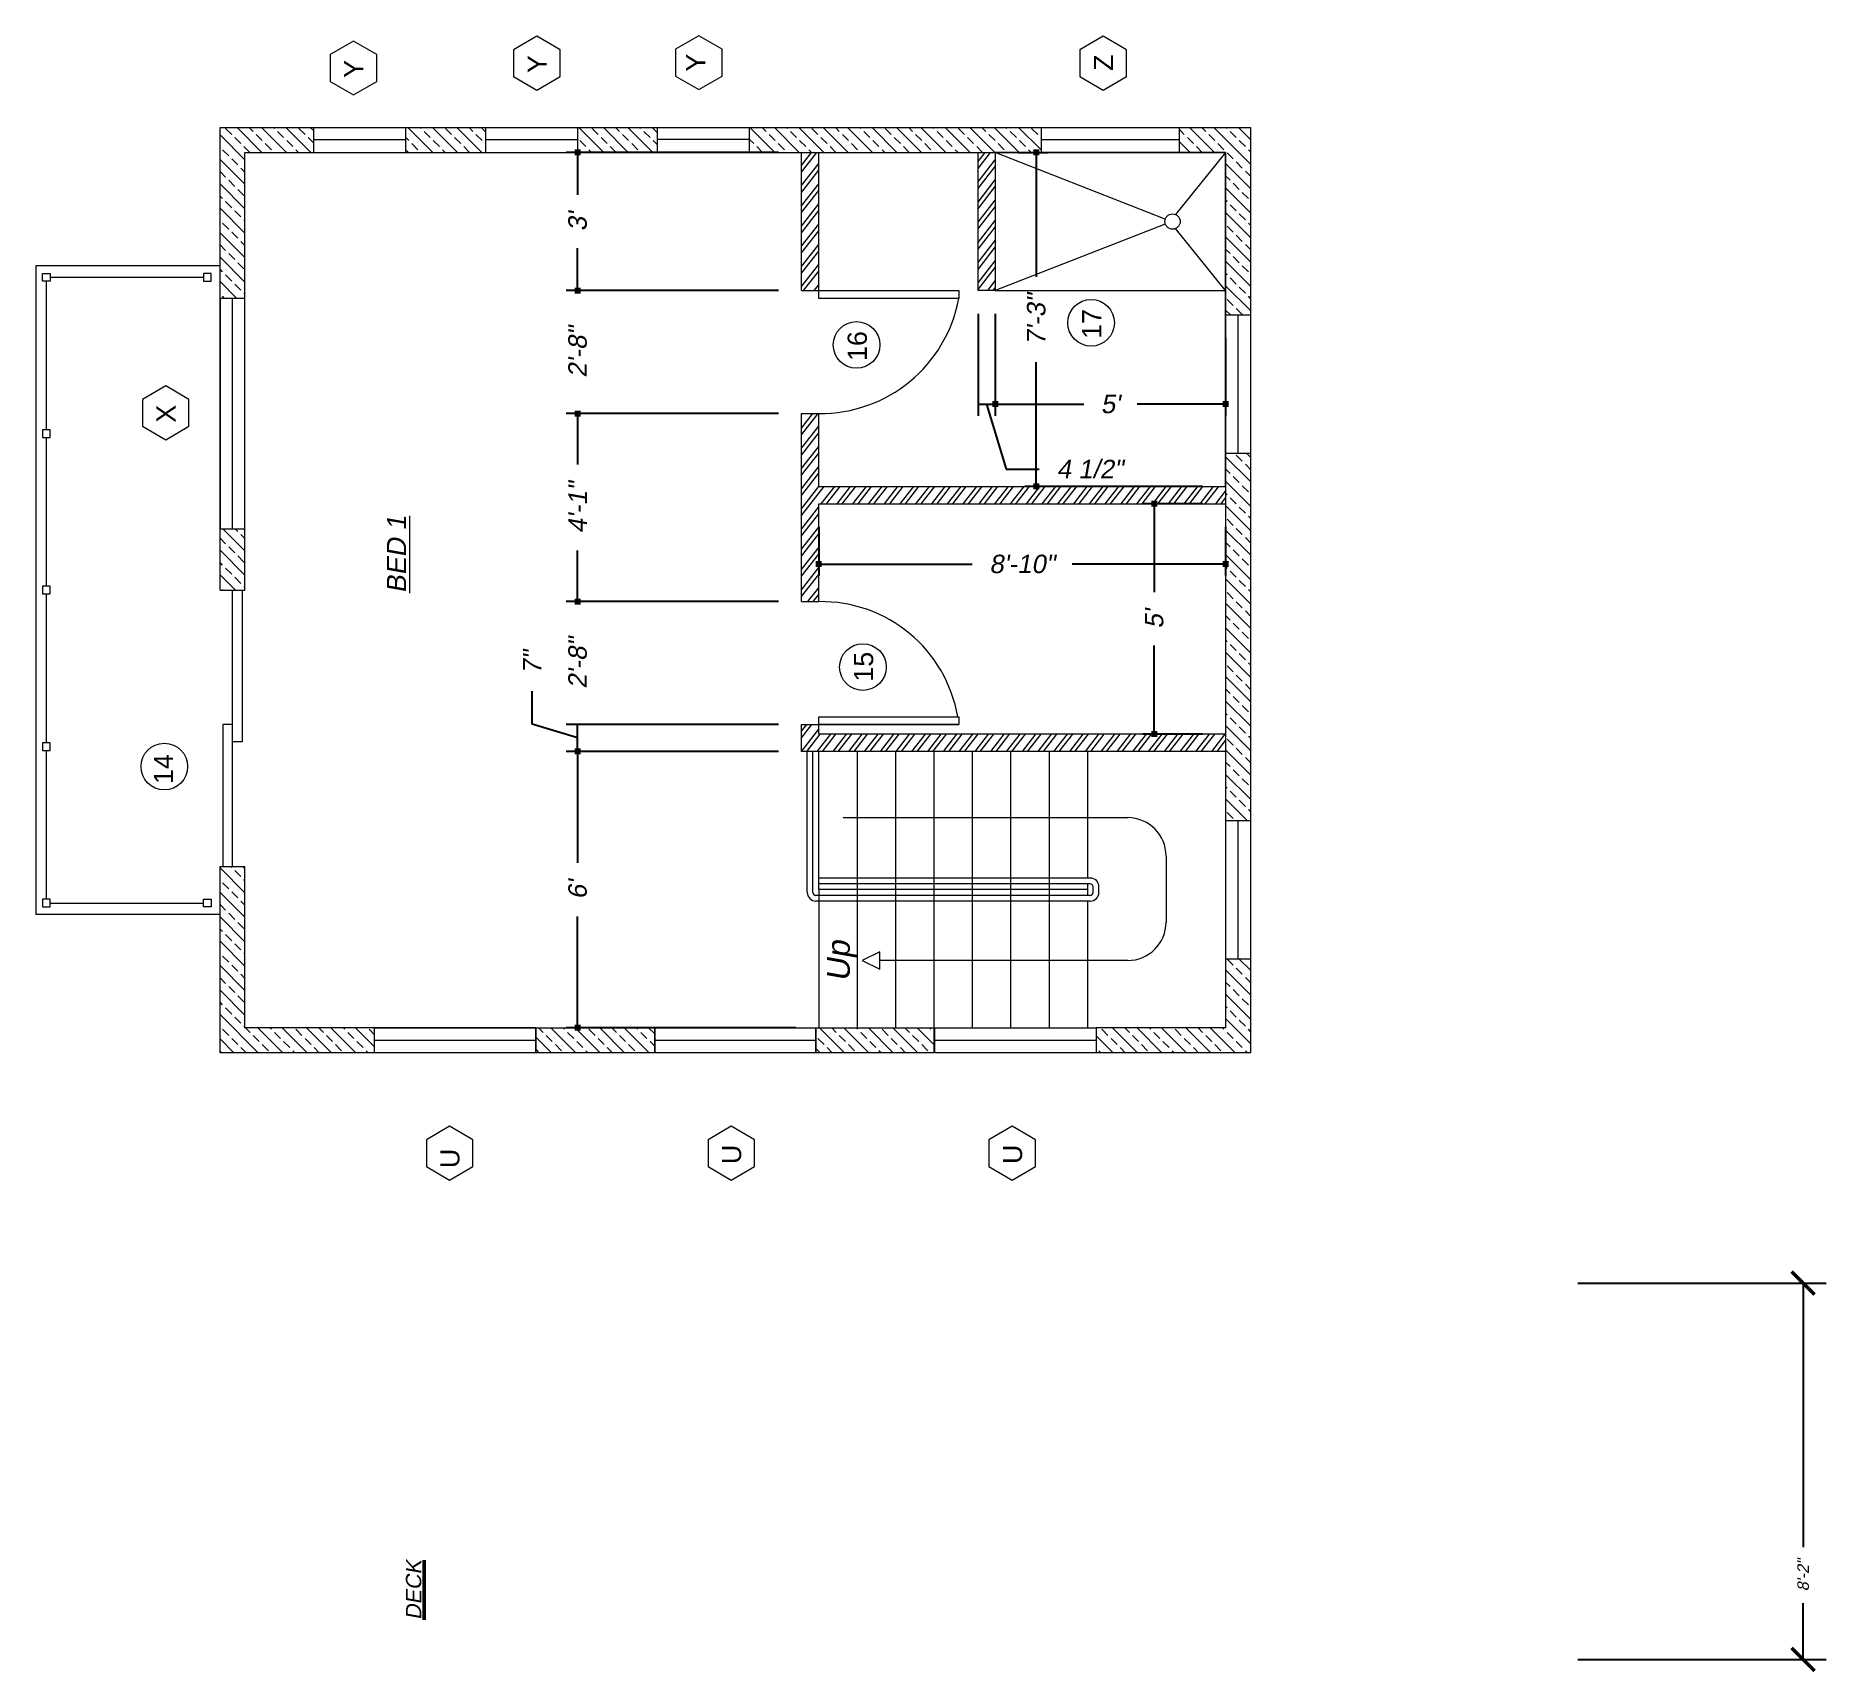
# Model space of a CAD drawing. Header units: inches. Extents: x -3905 to 10892, y 1064 to 9590.
# Drawn here: x -406.4 to 60.1, y 4142.6 to 4568.9 of the extents above; entities that cross this region are included whole.
import ezdxf

# ---------------------------------------------------------------- set-up
doc = ezdxf.new("R2010")
doc.units = ezdxf.units.IN
doc.header["$MEASUREMENT"] = 0
doc.header["$PDMODE"] = 3
doc.layers.add('ELEVATIONS', color=40, linetype='Continuous', lineweight=0)
doc.layers.add('FP-New', color=131, linetype='Continuous', lineweight=0)
doc.styles.add('DSTEXT', font='arial.ttf', dxfattribs={"oblique": 12})
doc.styles.get("Standard").update_dxf_attribs({"font": 'arial.ttf', "oblique": 10})
doc.dimstyles.new('WeaselDims$0', dxfattribs={"dimtxt": 0.1, "dimasz": 0.0325, "dimexe": 0.0625, "dimexo": 0.125, "dimgap": 0.09, "dimtad": 0, "dimdec": 4, "dimzin": 0, "dimdsep": 46, "dimlunit": 4, "dimtxsty": 'Standard', "dimblk": 'BOXFILLED', "dimcen": 0.09, "dimadec": 0, "dimazin": 0, "dimtfac": 1, "dimtdec": 4, "dimtofl": 0, "dimtmove": 1, "dimatfit": 3, "dimfxl": 1, "dimfrac": 2, "dimtolj": 1, "dimtzin": 0, "dimarcsym": 0})
pattern_1 = [(135, (2217.3034, 3189.2336), (-3.1819805, -3.1819805), []), (135, (2217.3034, 3192.4156), (-3.1819805, -3.1819805), [2.25, -1.125])]
pattern_2 = [(232, (2217.3034, 3189.2336), (2.553155, -1.994743), []), (232, (2215.7874, 3189.0475), (2.553155, -1.994743), [])]

msp = doc.modelspace()

# ---------------------------------------------------------------- texts
at = {"layer": 'ELEVATIONS', "linetype": 'Continuous', "lineweight": 5}
for s, p in [('Y', (-321.06135, 4557.91075)), ('Y', (-273.26019, 4559.17151)), ('Y', (-231.95236, 4559.53581)), ('Z', (-125.69735, 4559.72597)), ('17', (-128.74633, 4489.93625)), ('16', (-189.84834, 4484.17021)), ('X', (-369.96644, 4468.0872)), ('15', (-188.20379, 4400.64046)), ('14', (-370.61903, 4373.97494)), ('U', (-295.99703, 4273.92972)), ('U', (-222.60259, 4274.97467)), ('U', (-149.40471, 4274.99354))]:
    msp.add_text(s, height=5, rotation=90, dxfattribs=at).set_placement(p)
at = {"layer": 'ELEVATIONS', "linetype": 'Continuous', "lineweight": 5, "oblique": 10}
msp.add_text('Up', height=5.974438, rotation=90, dxfattribs=at).set_placement((-194.29088, 4322.49972))
at = {"layer": 'ELEVATIONS', "linetype": 'Continuous', "lineweight": 5, "insert": (-314.88003, 4423.66256), "char_height": 5, "attachment_point": 1, "rotation": 90}
msp.add_mtext_dynamic_manual_height_columns('{\\LBED 1}', width=85.2441243, gutter_width=72.53767, heights=[0], dxfattribs=at)
at = {"layer": 'FP-New', "linetype": 'Continuous', "lineweight": 50, "insert": (-309.94589, 4156.26569), "char_height": 4, "attachment_point": 1, "rotation": 90}
msp.add_mtext_dynamic_manual_height_columns('{\\LDECK}', width=49.2818766, gutter_width=44.23958, heights=[0], dxfattribs=at)

# ---------------------------------------------------------------- blocks, each defined once
blk = doc.blocks.new('_BoxFilled')
at = {"color": 0, "linetype": 'ByBlock', "lineweight": -2}
blk.add_line((-0.5, 0), (-1, 0), dxfattribs=at)
at = {"color": 0, "linetype": 'ByBlock'}
blk.add_solid([(-0.5, 0.5), (0.5, 0.5), (-0.5, -0.5), (0.5, -0.5)], dxfattribs=at)
blk = doc.blocks.new('*D434')
at = {"layer": 'Defpoints', "color": 0, "linetype": 'Continuous', "lineweight": 5, "transparency": 16777216}
for p in [(-202.38, 4446.98), (-96.38, 4446.98), (-202.38, 4431.27)]:
    blk.add_point(p, dxfattribs=at)
at = {"layer": 'ELEVATIONS', "color": 0, "linetype": 'Continuous', "lineweight": -2, "transparency": 16777216}
for p, q in [((-202.38, 4440.98), (-202.38, 4428.27)), ((-96.38, 4440.98), (-96.38, 4428.27)), ((-200.82, 4431.27), (-162.38, 4431.27)), ((-97.94, 4431.27), (-136.38, 4431.27))]:
    blk.add_line(p, q, dxfattribs=at)
at = {"layer": 'ELEVATIONS', "color": 0, "linetype": 'Continuous', "lineweight": -2, "transparency": 16777216, "xscale": 1.56, "yscale": 1.56, "zscale": 1.56, "rotation": 180}
blk.add_blockref('_BoxFilled', (-202.38, 4431.27), dxfattribs=at)
at = {"layer": 'ELEVATIONS', "color": 0, "linetype": 'Continuous', "lineweight": -2, "transparency": 16777216, "xscale": 1.56, "yscale": 1.56, "zscale": 1.56}
blk.add_blockref('_BoxFilled', (-96.38, 4431.27), dxfattribs=at)
at = {"layer": 'ELEVATIONS', "color": 0, "linetype": 'Continuous', "lineweight": 5, "transparency": 16777216, "insert": (-149.38, 4431.27), "char_height": 4.8, "attachment_point": 5}
blk.add_mtext('\\A1;8\'-10"', dxfattribs=at)
blk = doc.blocks.new('*D435')
at = {"layer": 'Defpoints', "color": 0, "linetype": 'Continuous', "lineweight": 5, "transparency": 16777216}
for p in [(-160.88, 4502.48), (-156.38, 4502.48), (-156.38, 4472.92)]:
    blk.add_point(p, dxfattribs=at)
at = {"layer": 'ELEVATIONS', "color": 0, "linetype": 'Continuous', "lineweight": -2, "transparency": 16777216}
for p, q in [((-160.88, 4496.48), (-160.88, 4469.92)), ((-156.38, 4496.48), (-156.38, 4469.92)), ((-160.88, 4472.92), (-156.38, 4472.92)), ((-158.63, 4472.92), (-153.55, 4455.99)), ((-153.55, 4455.99), (-144.91, 4455.99))]:
    blk.add_line(p, q, dxfattribs=at)
at = {"layer": 'ELEVATIONS', "color": 0, "linetype": 'Continuous', "lineweight": 5, "transparency": 16777216, "insert": (-131.71, 4455.99), "char_height": 4.8, "attachment_point": 5}
blk.add_mtext('\\A1;4 1/2"', dxfattribs=at)
blk = doc.blocks.new('*D436')
at = {"layer": 'Defpoints', "color": 0, "linetype": 'Continuous', "lineweight": 5, "transparency": 16777216}
for p in [(-156.38, 4502.48), (-96.38, 4496.17), (-96.38, 4472.92)]:
    blk.add_point(p, dxfattribs=at)
at = {"layer": 'ELEVATIONS', "color": 0, "linetype": 'Continuous', "lineweight": -2, "transparency": 16777216}
for p, q in [((-156.38, 4496.48), (-156.38, 4469.92)), ((-96.38, 4490.17), (-96.38, 4469.92)), ((-154.82, 4472.92), (-133.33, 4472.92)), ((-97.94, 4472.92), (-119.42, 4472.92))]:
    blk.add_line(p, q, dxfattribs=at)
at = {"layer": 'ELEVATIONS', "color": 0, "linetype": 'Continuous', "lineweight": -2, "transparency": 16777216, "xscale": 1.56, "yscale": 1.56, "zscale": 1.56, "rotation": 180}
blk.add_blockref('_BoxFilled', (-156.38, 4472.92), dxfattribs=at)
at = {"layer": 'ELEVATIONS', "color": 0, "linetype": 'Continuous', "lineweight": -2, "transparency": 16777216, "xscale": 1.56, "yscale": 1.56, "zscale": 1.56}
blk.add_blockref('_BoxFilled', (-96.38, 4472.92), dxfattribs=at)
at = {"layer": 'ELEVATIONS', "color": 0, "linetype": 'Continuous', "lineweight": 5, "transparency": 16777216, "insert": (-126.38, 4472.92), "char_height": 4.8, "attachment_point": 5}
blk.add_mtext("\\A1;5'", dxfattribs=at)
blk = doc.blocks.new('*D437')
at = {"layer": 'Defpoints', "color": 0, "linetype": 'Continuous', "lineweight": 5, "transparency": 16777216}
for p in [(-265.2, 4382.48), (-206.88, 4382.48), (-202.38, 4310.48)]:
    blk.add_point(p, dxfattribs=at)
at = {"layer": 'ELEVATIONS', "color": 0, "linetype": 'Continuous', "lineweight": -2, "transparency": 16777216}
for p, q in [((-212.88, 4382.48), (-268.2, 4382.48)), ((-265.2, 4380.92), (-265.2, 4353.45)), ((-265.2, 4312.04), (-265.2, 4339.51)), ((-208.38, 4310.48), (-268.2, 4310.48))]:
    blk.add_line(p, q, dxfattribs=at)
at = {"layer": 'ELEVATIONS', "color": 0, "linetype": 'Continuous', "lineweight": -2, "transparency": 16777216, "xscale": 1.56, "yscale": 1.56, "zscale": 1.56}
for p, rotation in [((-265.2, 4382.48), 90), ((-265.2, 4310.48), 270)]:
    blk.add_blockref('_BoxFilled', p, dxfattribs=dict(at, rotation=rotation))
at = {"layer": 'ELEVATIONS', "color": 0, "linetype": 'Continuous', "lineweight": 5, "transparency": 16777216, "insert": (-265.2, 4346.48), "char_height": 4.8, "attachment_point": 5, "rotation": 90}
blk.add_mtext("\\A1;6'", dxfattribs=at)
blk = doc.blocks.new('*D438')
at = {"layer": 'Defpoints', "color": 0, "linetype": 'Continuous', "lineweight": 5, "transparency": 16777216}
for p in [(-265.2, 4389.48), (-206.88, 4389.48), (-206.88, 4382.48)]:
    blk.add_point(p, dxfattribs=at)
at = {"layer": 'ELEVATIONS', "color": 0, "linetype": 'Continuous', "lineweight": -2, "transparency": 16777216}
for p, q in [((-277.08, 4389.54), (-277.08, 4398.18)), ((-265.2, 4385.98), (-277.08, 4389.54)), ((-212.88, 4389.48), (-268.2, 4389.48)), ((-265.2, 4382.48), (-265.2, 4389.48)), ((-212.88, 4382.48), (-268.2, 4382.48))]:
    blk.add_line(p, q, dxfattribs=at)
at = {"layer": 'ELEVATIONS', "color": 0, "linetype": 'Continuous', "lineweight": 5, "transparency": 16777216, "insert": (-277.08, 4405.66), "char_height": 4.8, "attachment_point": 5, "rotation": 90}
blk.add_mtext('\\A1;7"', dxfattribs=at)
blk = doc.blocks.new('*D439')
at = {"layer": 'Defpoints', "color": 0, "linetype": 'Continuous', "lineweight": 5, "transparency": 16777216}
for p in [(-265.2, 4421.48), (-206.88, 4421.48), (-206.88, 4389.48)]:
    blk.add_point(p, dxfattribs=at)
at = {"layer": 'ELEVATIONS', "color": 0, "linetype": 'Continuous', "lineweight": -2, "transparency": 16777216}
for p, q in [((-212.88, 4421.48), (-268.2, 4421.48)), ((-212.88, 4389.48), (-268.2, 4389.48))]:
    blk.add_line(p, q, dxfattribs=at)
at = {"layer": 'ELEVATIONS', "color": 0, "linetype": 'Continuous', "lineweight": 5, "transparency": 16777216, "insert": (-265.2, 4405.48), "char_height": 4.8, "attachment_point": 5, "rotation": 90}
blk.add_mtext('\\A1;2\'-8"', dxfattribs=at)
blk = doc.blocks.new('*D440')
at = {"layer": 'Defpoints', "color": 0, "linetype": 'Continuous', "lineweight": 5, "transparency": 16777216}
for p in [(-265.2, 4470.48), (-206.88, 4470.48), (-206.88, 4421.48)]:
    blk.add_point(p, dxfattribs=at)
at = {"layer": 'ELEVATIONS', "color": 0, "linetype": 'Continuous', "lineweight": -2, "transparency": 16777216}
for p, q in [((-212.88, 4470.48), (-268.2, 4470.48)), ((-265.2, 4468.92), (-265.2, 4457.2)), ((-265.2, 4423.04), (-265.2, 4434.76)), ((-212.88, 4421.48), (-268.2, 4421.48))]:
    blk.add_line(p, q, dxfattribs=at)
at = {"layer": 'ELEVATIONS', "color": 0, "linetype": 'Continuous', "lineweight": -2, "transparency": 16777216, "xscale": 1.56, "yscale": 1.56, "zscale": 1.56}
for p, rotation in [((-265.2, 4470.48), 90), ((-265.2, 4421.48), 270)]:
    blk.add_blockref('_BoxFilled', p, dxfattribs=dict(at, rotation=rotation))
at = {"layer": 'ELEVATIONS', "color": 0, "linetype": 'Continuous', "lineweight": 5, "transparency": 16777216, "insert": (-265.2, 4445.98), "char_height": 4.8, "attachment_point": 5, "rotation": 90}
blk.add_mtext('\\A1;4\'-1"', dxfattribs=at)
blk = doc.blocks.new('*D441')
at = {"layer": 'Defpoints', "color": 0, "linetype": 'Continuous', "lineweight": 5, "transparency": 16777216}
for p in [(-265.2, 4502.48), (-206.88, 4502.48), (-206.88, 4470.48)]:
    blk.add_point(p, dxfattribs=at)
at = {"layer": 'ELEVATIONS', "color": 0, "linetype": 'Continuous', "lineweight": -2, "transparency": 16777216}
for p, q in [((-212.88, 4502.48), (-268.2, 4502.48)), ((-212.88, 4470.48), (-268.2, 4470.48))]:
    blk.add_line(p, q, dxfattribs=at)
at = {"layer": 'ELEVATIONS', "color": 0, "linetype": 'Continuous', "lineweight": 5, "transparency": 16777216, "insert": (-265.2, 4486.48), "char_height": 4.8, "attachment_point": 5, "rotation": 90}
blk.add_mtext('\\A1;2\'-8"', dxfattribs=at)
blk = doc.blocks.new('*D442')
at = {"layer": 'Defpoints', "color": 0, "linetype": 'Continuous', "lineweight": 5, "transparency": 16777216}
for p in [(-265.2, 4538.48), (-206.88, 4538.48), (-206.88, 4502.48)]:
    blk.add_point(p, dxfattribs=at)
at = {"layer": 'ELEVATIONS', "color": 0, "linetype": 'Continuous', "lineweight": -2, "transparency": 16777216}
for p, q in [((-212.88, 4538.48), (-268.2, 4538.48)), ((-265.2, 4536.92), (-265.2, 4527.44)), ((-265.2, 4504.04), (-265.2, 4513.52)), ((-212.88, 4502.48), (-268.2, 4502.48))]:
    blk.add_line(p, q, dxfattribs=at)
at = {"layer": 'ELEVATIONS', "color": 0, "linetype": 'Continuous', "lineweight": -2, "transparency": 16777216, "xscale": 1.56, "yscale": 1.56, "zscale": 1.56}
for p, rotation in [((-265.2, 4538.48), 90), ((-265.2, 4502.48), 270)]:
    blk.add_blockref('_BoxFilled', p, dxfattribs=dict(at, rotation=rotation))
at = {"layer": 'ELEVATIONS', "color": 0, "linetype": 'Continuous', "lineweight": 5, "transparency": 16777216, "insert": (-265.2, 4520.48), "char_height": 4.8, "attachment_point": 5, "rotation": 90}
blk.add_mtext("\\A1;3'", dxfattribs=at)
blk = doc.blocks.new('*D443')
at = {"layer": 'Defpoints', "color": 0, "linetype": 'Continuous', "lineweight": 5, "transparency": 16777216}
for p in [(-114.97, 4446.98), (-96.38, 4446.98), (-96.38, 4386.98)]:
    blk.add_point(p, dxfattribs=at)
at = {"layer": 'ELEVATIONS', "color": 0, "linetype": 'Continuous', "lineweight": -2, "transparency": 16777216}
for p, q in [((-102.38, 4446.98), (-117.97, 4446.98)), ((-114.97, 4445.42), (-114.97, 4423.93)), ((-114.97, 4388.54), (-114.97, 4410.03)), ((-102.38, 4386.98), (-117.97, 4386.98))]:
    blk.add_line(p, q, dxfattribs=at)
at = {"layer": 'ELEVATIONS', "color": 0, "linetype": 'Continuous', "lineweight": -2, "transparency": 16777216, "xscale": 1.56, "yscale": 1.56, "zscale": 1.56}
for p, rotation in [((-114.97, 4446.98), 90), ((-114.97, 4386.98), 270)]:
    blk.add_blockref('_BoxFilled', p, dxfattribs=dict(at, rotation=rotation))
at = {"layer": 'ELEVATIONS', "color": 0, "linetype": 'Continuous', "lineweight": 5, "transparency": 16777216, "insert": (-114.97, 4416.98), "char_height": 4.8, "attachment_point": 5, "rotation": 90}
blk.add_mtext("\\A1;5'", dxfattribs=at)
blk = doc.blocks.new('*D444')
at = {"layer": 'Defpoints', "color": 0, "linetype": 'Continuous', "lineweight": 5, "transparency": 16777216}
for p in [(-156.38, 4538.48), (-145.69, 4538.48), (-96.38, 4451.48)]:
    blk.add_point(p, dxfattribs=at)
at = {"layer": 'ELEVATIONS', "color": 0, "linetype": 'Continuous', "lineweight": -2, "transparency": 16777216}
for p, q in [((-150.38, 4538.48), (-142.69, 4538.48)), ((-145.69, 4536.92), (-145.69, 4506.08)), ((-145.69, 4453.04), (-145.69, 4483.87)), ((-102.38, 4451.48), (-148.69, 4451.48))]:
    blk.add_line(p, q, dxfattribs=at)
at = {"layer": 'ELEVATIONS', "color": 0, "linetype": 'Continuous', "lineweight": -2, "transparency": 16777216, "xscale": 1.56, "yscale": 1.56, "zscale": 1.56}
for p, rotation in [((-145.69, 4538.48), 90), ((-145.69, 4451.48), 270)]:
    blk.add_blockref('_BoxFilled', p, dxfattribs=dict(at, rotation=rotation))
at = {"layer": 'ELEVATIONS', "color": 0, "linetype": 'Continuous', "lineweight": 5, "transparency": 16777216, "insert": (-145.69, 4494.98), "char_height": 4.8, "attachment_point": 5, "rotation": 90}
blk.add_mtext('\\A1;7\'-3"', dxfattribs=at)
blk = doc.blocks.new('_ArchTick')
at = {"color": 0, "linetype": 'ByBlock', "lineweight": 0, "const_width": 0.15}
blk.add_lwpolyline([(-0.5, -0.5), (0.5, 0.5)], dxfattribs=at)
blk = doc.blocks.new('*D445')
at = {"layer": 'Defpoints', "color": 0, "linetype": 'Continuous', "lineweight": 5, "transparency": 16777216}
for p in [(-10.63, 4243.98), (-10.63, 4145.96), (54.12, 4145.96)]:
    blk.add_point(p, dxfattribs=at)
at = {"layer": 'ELEVATIONS', "color": 0, "linetype": 'Continuous', "lineweight": -2, "transparency": 16777216}
for p, q in [((-4.63, 4243.98), (60.12, 4243.98)), ((54.12, 4243.98), (54.12, 4175.21)), ((54.12, 4145.96), (54.12, 4160.58)), ((-4.63, 4145.96), (60.12, 4145.96))]:
    blk.add_line(p, q, dxfattribs=at)
at = {"layer": 'ELEVATIONS', "color": 0, "linetype": 'Continuous', "lineweight": -2, "transparency": 16777216, "xscale": 6, "yscale": 6, "zscale": 6}
for p, rotation in [((54.12, 4243.98), 90), ((54.12, 4145.96), 270)]:
    blk.add_blockref('_ArchTick', p, dxfattribs=dict(at, rotation=rotation))
at = {"layer": 'ELEVATIONS', "color": 0, "linetype": 'Continuous', "lineweight": 5, "transparency": 16777216, "insert": (54.12, 4167.89), "char_height": 3, "attachment_point": 5, "rotation": 90, "style": 'DSTEXT'}
blk.add_mtext('\\A1;8\'-2"', dxfattribs=at)

# ---------------------------------------------------------------- dimensions: what is measured, and where the dimension line sits
at = {"layer": 'ELEVATIONS', "linetype": 'Continuous', "lineweight": 5}
for base, p1, p2, angle, picture, middle in [((-265.19665, 4538.47963), (-206.87786, 4502.47963), (-206.87786, 4538.47963), 90, '*D442', (-265.19665, 4520.47963)), ((-145.69381, 4538.47963), (-96.37786, 4451.47963), (-156.37786, 4538.47963), 90, '*D444', (-145.69381, 4494.97963)), ((-265.19665, 4502.47963), (-206.87786, 4470.47963), (-206.87786, 4502.47963), 90, '*D441', (-265.19665, 4486.47963)), ((-156.37786, 4472.91945), (-160.87786, 4502.47963), (-156.37786, 4502.47963), 180, '*D435', (-140.59019, 4455.99389)), ((-96.37786, 4472.91945), (-156.37786, 4502.47963), (-96.37786, 4496.16868), 180, '*D436', (-126.37786, 4472.91945)), ((-265.19665, 4470.47963), (-206.87786, 4421.47963), (-206.87786, 4470.47963), 90, '*D440', (-265.19665, 4445.97963)), ((-202.37786, 4431.27243), (-96.37786, 4446.97963), (-202.37786, 4446.97963), 180, '*D434', (-149.37786, 4431.27243)), ((-114.97212, 4446.97963), (-96.37786, 4386.97963), (-96.37786, 4446.97963), 90, '*D443', (-114.97212, 4416.97963)), ((-265.19665, 4421.47963), (-206.87786, 4389.47963), (-206.87786, 4421.47963), 90, '*D439', (-265.19665, 4405.47963)), ((-265.19665, 4389.47963), (-206.87786, 4382.47963), (-206.87786, 4389.47963), 90, '*D438', (-277.07665, 4402.50363)), ((-265.19665, 4382.47963), (-202.37786, 4310.47963), (-206.87786, 4382.47963), 90, '*D437', (-265.19665, 4346.47963))]:
    dim = msp.add_linear_dim(base=base, p1=p1, p2=p2, angle=angle, dimstyle='WeaselDims$0', override={"dimscale": 48}, dxfattribs=at)
    dim.commit()
    dim.dimension.update_dxf_attribs({"geometry": picture, "text_midpoint": middle})
dim = msp.add_linear_dim(base=(54.11769, 4145.95833), p1=(-10.62786, 4243.97963), p2=(-10.62786, 4145.95833), angle=90, dimstyle='WeaselDims$0', override={"dimscale": 48, "dimtxt": 0.0625, "dimasz": 0.125, "dimexe": 0.125, "dimgap": 0.0625, "dimrnd": 0.0625, "dimtxsty": 'DSTEXT', "dimblk": 'ArchTick', "dimcen": 0, "dimfrac": 1}, dxfattribs=at)
dim.commit()
dim.dimension.update_dxf_attribs({"geometry": '*D445', "text_midpoint": (54.11769, 4167.89415), "dimtype": 160})

# ---------------------------------------------------------------- hatches: boundary and pattern name
at = {"layer": 'ELEVATIONS', "linetype": 'Continuous', "lineweight": 5}
h = msp.add_hatch(dxfattribs=at)
h.set_pattern_fill('ANSI33', color=256, scale=18, angle=90)
h.set_pattern_definition(pattern_1)
h.paths.add_polyline_path([(-358.37786, 4440.47963), (-358.37786, 4424.47963), (-351.87786, 4424.47963), (-351.87786, 4440.47963)])
h.paths.add_polyline_path([(-358.37786, 4544.97963), (-358.37786, 4500.47963), (-351.87786, 4500.47963), (-351.87786, 4538.47963), (-333.97786, 4538.47963), (-333.97786, 4544.97963)])
h.paths.add_polyline_path([(-309.97786, 4544.97963), (-309.97786, 4538.47963), (-289.12786, 4538.47963), (-289.12786, 4544.97963)])
h.paths.add_polyline_path([(-265.12786, 4544.97963), (-265.12786, 4538.47963), (-244.40286, 4538.47963), (-244.40286, 4544.97963)])
h = msp.add_hatch(dxfattribs=at)
h.set_pattern_fill('ANSI33', color=256, scale=18, angle=90)
h.set_pattern_definition(pattern_1)
h.paths.add_polyline_path([(-220.40286, 4544.97963), (-220.40286, 4538.47963), (-202.37786, 4538.47963), (-167.46062, 4538.47963), (-167.46062, 4544.97963)])
h.paths.add_polyline_path([(-167.46062, 4544.97963), (-167.46062, 4538.47963), (-156.37786, 4538.47963), (-144.37786, 4538.47963), (-144.37786, 4544.97963)])
h.paths.add_polyline_path([(-108.37786, 4544.97963), (-108.37786, 4538.47963), (-96.37786, 4538.47963), (-96.37786, 4502.47963), (-96.37786, 4496.16868), (-89.87786, 4496.16868), (-89.87786, 4544.97963)])
h.paths.add_polyline_path([(-96.37786, 4460.16868), (-96.37786, 4451.47963), (-96.37786, 4386.97963), (-96.37786, 4364.47963), (-89.87786, 4364.47963), (-89.87786, 4460.16868)])
h.paths.add_polyline_path([(-96.37786, 4328.47963), (-96.37786, 4310.47963), (-130.12786, 4310.47963), (-130.12786, 4303.97963), (-89.87786, 4303.97963), (-89.87786, 4328.47963)])
h = msp.add_hatch(dxfattribs=at)
h.set_pattern_fill('ANSI32', color=256, scale=8.64, angle=187)
h.set_pattern_definition(pattern_2)
h.paths.add_polyline_path([(-206.87786, 4538.47963), (-206.87786, 4502.47963), (-202.37786, 4502.47963), (-202.37786, 4538.47963)])
h.paths.add_polyline_path([(-160.87786, 4538.47963), (-160.87786, 4502.47963), (-156.37786, 4502.47963), (-156.37786, 4538.47963)])
h.paths.add_polyline_path([(-202.37786, 4386.97963), (-202.37786, 4389.47963), (-206.87786, 4389.47963), (-206.87786, 4382.47963), (-96.37786, 4382.47963), (-96.37786, 4386.97963)])
h = msp.add_hatch(dxfattribs=at)
h.set_pattern_fill('ANSI32', color=256, scale=8.64, angle=187)
h.set_pattern_definition(pattern_2)
h.paths.add_polyline_path([(-206.87786, 4470.47963), (-206.87786, 4421.47963), (-202.37786, 4421.47963), (-202.37786, 4446.97963), (-96.37786, 4446.97963), (-96.37786, 4451.47963), (-202.37786, 4451.47963), (-202.37786, 4470.47963)])
h = msp.add_hatch(dxfattribs=at)
h.set_pattern_fill('ANSI33', color=256, scale=18, angle=90)
h.set_pattern_definition(pattern_1)
h.paths.add_polyline_path([(-203.12786, 4310.47963), (-203.12786, 4303.97963), (-172.37786, 4303.97963), (-172.37786, 4310.47963)])
h.paths.add_polyline_path([(-276.12786, 4310.47963), (-276.12786, 4303.97963), (-245.12786, 4303.97963), (-245.12786, 4310.47963)])
h.paths.add_polyline_path([(-351.87786, 4310.47963), (-351.87786, 4352.47963), (-358.37786, 4352.47963), (-358.37786, 4303.97963), (-318.12786, 4303.97963), (-318.12786, 4310.47963)])

# ---------------------------------------------------------------- linework, layer by layer
for p, q in [((-358.37786, 4424.47963), (-358.37786, 4544.97963)), ((-358.37786, 4544.97963), (-89.87786, 4544.97963)), ((-333.97786, 4538.47963), (-333.97786, 4544.97963)), ((-309.97786, 4538.47963), (-309.97786, 4544.97963)), ((-289.12786, 4538.47963), (-289.12786, 4544.97963)), ((-265.12786, 4538.47963), (-265.12786, 4544.97963)), ((-244.40286, 4538.60463), (-244.40286, 4545.10463)), ((-220.40286, 4538.60463), (-220.40286, 4545.10463)), ((-144.37786, 4538.47963), (-144.37786, 4544.97963)), ((-108.37786, 4538.47963), (-108.37786, 4544.97963)), ((-89.87786, 4544.97963), (-89.87786, 4303.97963)), ((-309.97786, 4541.72963), (-333.97786, 4541.72963)), ((-265.12786, 4541.72963), (-289.12786, 4541.72963)), ((-220.40286, 4541.85463), (-244.40286, 4541.85463)), ((-108.37786, 4541.72963), (-144.37786, 4541.72963)), ((-351.87786, 4424.47963), (-351.87786, 4538.47963)), ((-351.87786, 4538.47963), (-202.37786, 4538.47963)), ((-206.87786, 4502.47963), (-206.87786, 4538.47963)), ((-202.37786, 4538.47963), (-156.37786, 4538.47963)), ((-202.37786, 4502.47963), (-202.37786, 4538.47963)), ((-160.87786, 4502.47963), (-160.87786, 4538.47963)), ((-156.37786, 4538.47963), (-96.37786, 4538.47963)), ((-112.07484, 4521.13079), (-156.37786, 4538.47963)), ((-96.37786, 4538.47963), (-109.39194, 4522.31181)), ((-96.37786, 4538.47963), (-96.37786, 4451.47963)), ((-96.37786, 4451.47963), (-96.37786, 4538.47963)), ((-112.07484, 4519.82847), (-156.37786, 4502.47963)), ((-96.37786, 4502.47963), (-109.39194, 4518.64745)), ((-358.37786, 4508.97963), (-406.37786, 4508.97963)), ((-406.37786, 4508.97963), (-406.37786, 4339.97963)), ((-403.67402, 4504.97963), (-403.67402, 4466.22963)), ((-402.67402, 4505.97963), (-362.67402, 4505.97963)), ((-206.87786, 4502.47963), (-202.37786, 4502.47963)), ((-202.37786, 4502.47963), (-165.87786, 4502.47963)), ((-156.37786, 4502.47963), (-160.87786, 4502.47963)), ((-355.12786, 4440.47963), (-355.12786, 4500.47963)), ((-96.37786, 4496.16868), (-89.87786, 4496.16868)), ((-93.12786, 4460.16868), (-93.12786, 4496.16868)), ((-206.87786, 4421.47963), (-206.87786, 4470.47963)), ((-206.87786, 4470.47963), (-202.37786, 4470.47963)), ((-202.37786, 4451.47963), (-202.37786, 4470.47963)), ((-403.67402, 4464.22963), (-403.67402, 4425.47963)), ((-96.37786, 4460.16868), (-89.87786, 4460.16868)), ((-202.37786, 4451.47963), (-96.37786, 4451.47963)), ((-96.37786, 4451.47963), (-96.37786, 4386.97963)), ((-202.37786, 4421.47963), (-202.37786, 4446.97963)), ((-202.37786, 4446.97963), (-96.37786, 4446.97963)), ((-403.67402, 4423.47963), (-403.67402, 4384.72963)), ((-358.37786, 4424.47963), (-351.87786, 4424.47963)), ((-206.87786, 4421.47963), (-202.37786, 4421.47963)), ((-206.87786, 4382.47963), (-206.87786, 4389.47963)), ((-206.87786, 4389.47963), (-202.37786, 4389.47963)), ((-202.37786, 4386.97963), (-202.37786, 4389.47963)), ((-202.37786, 4389.47963), (-165.87786, 4389.47963)), ((-96.37786, 4386.97963), (-202.37786, 4386.97963)), ((-96.37786, 4386.97963), (-96.37786, 4310.47963)), ((-403.67402, 4382.72963), (-403.67402, 4343.97963)), ((-96.37786, 4382.47963), (-206.87786, 4382.47963)), ((-205.37786, 4345.72963), (-205.37786, 4382.47963)), ((-203.87786, 4345.72963), (-203.87786, 4382.47963)), ((-202.37786, 4346.47963), (-202.37786, 4382.47963)), ((-192.37786, 4382.47963), (-192.37786, 4310.47963)), ((-182.37786, 4382.47963), (-182.37786, 4310.47963)), ((-172.37786, 4382.47963), (-172.37786, 4310.47963)), ((-162.37786, 4382.47963), (-162.37786, 4310.47963)), ((-152.37786, 4382.47963), (-152.37786, 4310.47963)), ((-142.37786, 4382.47963), (-142.37786, 4310.47963)), ((-132.37786, 4382.47963), (-132.37786, 4349.47963)), ((-195.97656, 4365.21309), (-121.87743, 4365.21309)), ((-96.37786, 4364.47963), (-89.87786, 4364.47963)), ((-93.12786, 4328.47963), (-93.12786, 4364.47963)), ((-358.37786, 4352.47963), (-351.87786, 4352.47963)), ((-358.37786, 4303.97963), (-358.37786, 4352.47963)), ((-351.87786, 4310.47963), (-351.87786, 4352.47963)), ((-111.87743, 4355.21309), (-111.87743, 4338.00904)), ((-131.62786, 4349.47963), (-202.37786, 4349.47963)), ((-131.62786, 4347.97963), (-202.37786, 4347.97963)), ((-132.37786, 4347.97963), (-132.37786, 4344.97963)), ((-131.62786, 4344.97963), (-203.12786, 4344.97963)), ((-131.62786, 4343.47963), (-203.12786, 4343.47963)), ((-202.37786, 4346.47963), (-202.37786, 4310.47963)), ((-132.37786, 4346.47963), (-202.37786, 4346.47963)), ((-132.37786, 4343.47963), (-132.37786, 4310.47963)), ((-130.87786, 4345.72963), (-130.87786, 4347.22963)), ((-129.37786, 4345.72963), (-129.37786, 4347.22963)), ((-358.37786, 4339.97963), (-406.37786, 4339.97963)), ((-402.67402, 4342.97963), (-362.67402, 4342.97963)), ((-121.87743, 4328.00904), (-186.46869, 4328.00904)), ((-96.37786, 4328.47963), (-89.87786, 4328.47963)), ((-276.12786, 4310.47963), (-351.87786, 4310.47963)), ((-196.25286, 4310.47963), (-136.25286, 4310.47963)), ((-96.37786, 4310.47963), (-130.12786, 4310.47963)), ((-318.12786, 4307.22963), (-276.12786, 4307.22963)), ((-245.12786, 4307.22963), (-203.12786, 4307.22963)), ((-172.12786, 4307.22963), (-130.12786, 4307.22963)), ((-312.00286, 4303.97963), (-358.37786, 4303.97963)), ((-89.87786, 4303.97963), (-130.12786, 4303.97963))]:
    msp.add_line(p, q, dxfattribs=at)
for points in [[(-323.62353, 4567.47292), (-329.68571, 4563.97292), (-329.68571, 4556.97292), (-323.62353, 4553.47292), (-317.56135, 4556.97292), (-317.56135, 4563.97292)], [(-275.82236, 4568.73369), (-281.88454, 4565.23369), (-281.88454, 4558.23369), (-275.82236, 4554.73369), (-269.76019, 4558.23369), (-269.76019, 4565.23369)], [(-233.61824, 4568.85869), (-239.68042, 4565.35869), (-239.68042, 4558.35869), (-233.61824, 4554.85869), (-227.55606, 4558.35869), (-227.55606, 4565.35869)], [(-128.25952, 4568.73369), (-134.3217, 4565.23369), (-134.3217, 4558.23369), (-128.25952, 4554.73369), (-122.19735, 4558.23369), (-122.19735, 4565.23369)], [(-96.37786, 4538.47963), (-156.37786, 4538.47963), (-156.37786, 4502.47963), (-96.37786, 4502.47963)], [(-402.67402, 4506.97963), (-402.67402, 4504.97963), (-404.67402, 4504.97963), (-404.67402, 4506.97963)], [(-362.67402, 4506.97963), (-362.67402, 4504.97963), (-360.67402, 4504.97963), (-360.67402, 4506.97963)], [(-202.37786, 4500.47963), (-202.37786, 4502.47963), (-165.87786, 4502.47963), (-165.87786, 4500.47963)], [(-351.87786, 4440.47963), (-351.87786, 4500.47963), (-358.37786, 4500.47963), (-358.37786, 4440.47963)], [(-372.52862, 4477.64938), (-378.5908, 4474.14938), (-378.5908, 4467.14938), (-372.52862, 4463.64938), (-366.46644, 4467.14938), (-366.46644, 4474.14938)], [(-402.67402, 4464.22963), (-402.67402, 4466.22963), (-404.67402, 4466.22963), (-404.67402, 4464.22963)], [(-402.67402, 4423.47963), (-402.67402, 4425.47963), (-404.67402, 4425.47963), (-404.67402, 4423.47963)], [(-355.12786, 4384.99008), (-355.12786, 4424.47963), (-352.62786, 4424.47963), (-352.62786, 4384.99008)], [(-202.37786, 4389.47963), (-202.37786, 4391.47963), (-165.87786, 4391.47963), (-165.87786, 4389.47963)], [(-355.12786, 4352.47963), (-355.12786, 4389.47963), (-357.62786, 4389.47963), (-357.62786, 4352.47963)], [(-402.67402, 4382.72963), (-402.67402, 4384.72963), (-404.67402, 4384.72963), (-404.67402, 4382.72963)], [(-402.67402, 4341.97963), (-402.67402, 4343.97963), (-404.67402, 4343.97963), (-404.67402, 4341.97963)], [(-362.67402, 4341.97963), (-362.67402, 4343.97963), (-360.67402, 4343.97963), (-360.67402, 4341.97963)], [(-191.03209, 4328.00904), (-186.46869, 4325.74456), (-186.46869, 4330.27352)], [(-318.12786, 4303.97963), (-318.12786, 4310.47963), (-276.12786, 4310.47963), (-276.12786, 4303.97963)], [(-276.12786, 4303.97963), (-276.12786, 4310.47963), (-245.12786, 4310.47963), (-245.12786, 4303.97963)], [(-245.12786, 4303.97963), (-245.12786, 4310.47963), (-203.12786, 4310.47963), (-203.12786, 4303.97963)], [(-203.12786, 4303.97963), (-203.12786, 4310.47963), (-172.37786, 4310.47963), (-172.37786, 4303.97963)], [(-172.12786, 4303.97963), (-172.12786, 4310.47963), (-130.12786, 4310.47963), (-130.12786, 4303.97963)], [(-298.55921, 4284.81807), (-304.62139, 4281.31807), (-304.62139, 4274.31807), (-298.55921, 4270.81807), (-292.49703, 4274.31807), (-292.49703, 4281.31807)], [(-225.16477, 4284.81807), (-231.22694, 4281.31807), (-231.22694, 4274.31807), (-225.16477, 4270.81807), (-219.10259, 4274.31807), (-219.10259, 4281.31807)], [(-151.96689, 4284.81807), (-158.02906, 4281.31807), (-158.02906, 4274.31807), (-151.96689, 4270.81807), (-145.90471, 4274.31807), (-145.90471, 4281.31807)]]:
    msp.add_lwpolyline(points, close=True, dxfattribs=at)
for centre, radius in [((-110.1868, 4520.47963), 1.99717), ((-131.41945, 4494.107), 6.07839), ((-192.52146, 4488.34096), 6.07839), ((-190.88512, 4404.44459), 6.07839), ((-372.88927, 4378.52367), 6.07839)]:
    msp.add_circle(centre, radius, dxfattribs=at)
for centre, radius, start, end in [((-201.97987, 4507.19958), 36.7221, 269.3790208, 349.4557677), ((-201.75476, 4385.37395), 36.11106, 9.7343739, 90.9886924), ((-121.87743, 4355.21309), 10, 0, 90), ((-131.62786, 4347.22963), 2.25, 0, 90), ((-131.62786, 4347.22963), 0.75, 0, 90), ((-203.12786, 4345.72963), 2.25, 180, 270), ((-203.12786, 4345.72963), 0.75, 180, 270), ((-131.62786, 4345.72963), 0.75, 270, 0), ((-131.62786, 4345.72963), 2.25, 270, 0), ((-121.87743, 4338.00904), 10, 270, 0)]:
    msp.add_arc(centre, radius, start, end, dxfattribs=at)

msp.set_redraw_order([(e.dxf.handle, doc.entitydb.next_handle()) for e in msp.query("TEXT MTEXT ATTDEF DIMENSION ARC_DIMENSION")])  # texts and dimensions are drawn at this point

doc.saveas('drawing.dxf')
